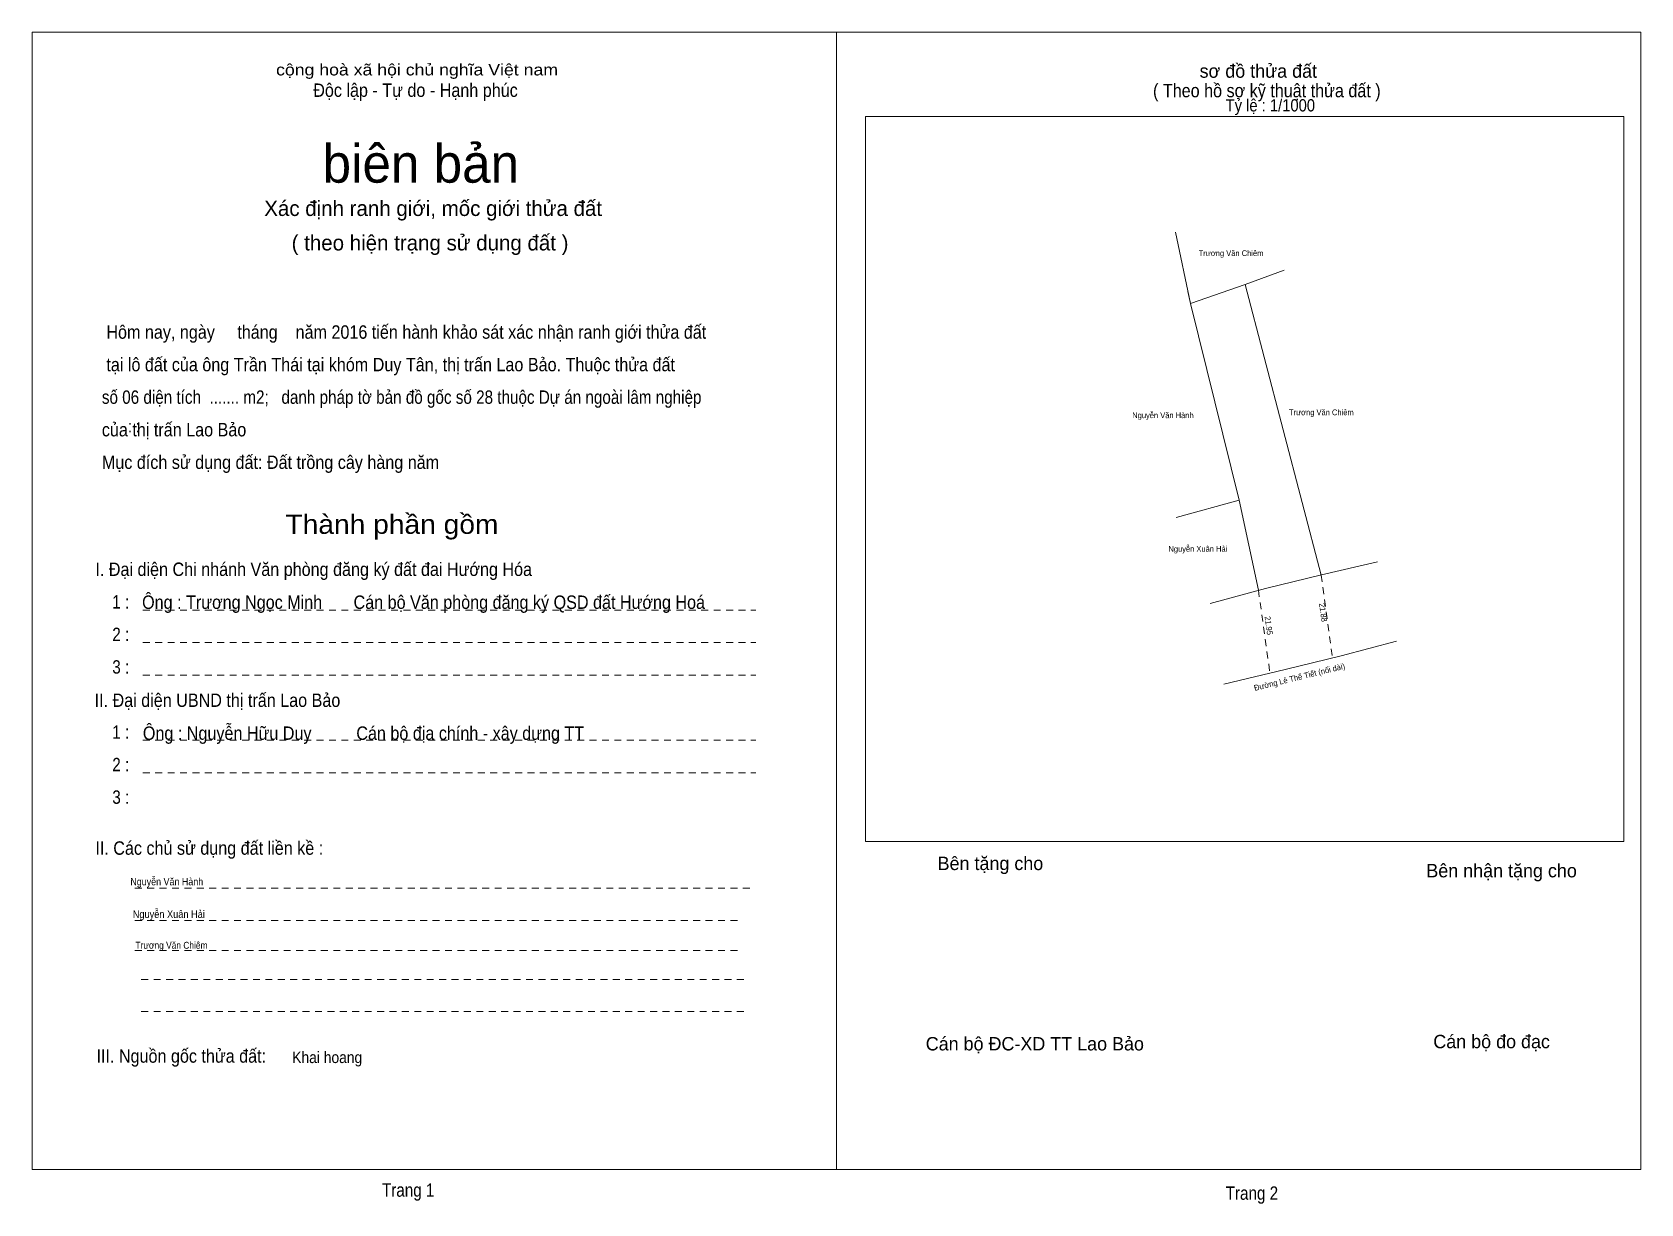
# Model space of a CAD drawing. Header units: metres. Extents: x 534429 to 535597, y 1837141 to 1837447.
# Drawn here: x 534429.4 to 534849.4, y 1837140.6 to 1837446.6 of the extents above; entities that cross this region are included whole.
import ezdxf
from ezdxf.enums import TextEntityAlignment as Align

# ---------------------------------------------------------------- set-up
doc = ezdxf.new("R2010")
doc.units = ezdxf.units.M
doc.header["$LTSCALE"] = 1.2
doc.linetypes.add('SHORT_DASHED', pattern=[2.7, 1.5, -1.2])
for name, color, linetype, lineweight in [('10', 7, 'Continuous', 13), ('12', 7, 'Continuous', 13), ('2', 7, 'SHORT_DASHED', 13), ('36', 7, 'Continuous', 13)]:
    doc.layers.add(name, color=color, linetype=linetype, lineweight=lineweight)

msp = doc.modelspace()

# ---------------------------------------------------------------- texts
at = {"layer": '12', "width": 0.9}
for s, height, p in [('Trương Văn Chiêm', 1.5, (534742.385, 1837388.08)), ('Trương Văn Chiêm', 1.5, (534765.955, 1837346.52)), ('Nguyễn Xuân Hải', 1.5, (534733.72, 1837310.87)), ('Nguyễn Xuân Hải', 1.996, (534465.045, 1837215.24)), ('Trương Văn Chiêm', 1.815, (534465.745, 1837207.2))]:
    msp.add_text(s, height=height, dxfattribs=at).set_placement(p, align=Align.CENTER)
at = {"layer": '2'}
for s, height, width, p in [('cộng hoà xã hội chủ nghĩa Việt nam', 3, 1.15, (534529.855, 1837435.25)), ('Độc lập - Tự do - Hạnh phúc', 3.5, 0.9, (534529.45, 1837429.65)), ('( Theo hồ sơ kỹ thuật thửa đất )', 3.5, 0.9, (534751.725, 1837429.55)), ('Thành phần gồm', 5, 1.1, (534523.305, 1837315.55)), ('Trang 1', 3.5, 0.85, (534527.54, 1837142.45)), ('Trang 2', 3.5, 0.85, (534747.825, 1837141.65))]:
    msp.add_text(s, height=height, dxfattribs=dict(at, width=width)).set_placement(p, align=Align.CENTER)
for s, p in [('sơ đồ thửa đất', (534734.17, 1837434.65)), ('Bên tặng cho', (534665.77, 1837227.75)), ('Bên nhận tặng cho', (534793.37, 1837225.85)), ('Cán bộ ĐC-XD TT Lao Bảo', (534662.67, 1837180.65)), ('Cán bộ đo đạc', (534795.19, 1837181.23))]:
    msp.add_text(s, height=3.5, dxfattribs=at).set_placement(p)
for s, height, width, p in [('Tỷ lệ : 1/1000', 3.2, 0.9, (534740.97, 1837425.85)), (' Hôm nay, ngày     tháng    năm 2016 tiến hành khảo sát xác nhận ranh giới thửa đất', 3.5, 0.9, (534447.57, 1837366.5)), (' tại lô đất của ông Trần Thái tại khóm Duy Tân, thị trấn Lao Bảo. Thuộc thửa đất ', 3.5, 0.9, (534447.57, 1837358)), ('số 06 diện tích  ....... m2;   danh pháp tờ bản đồ gốc số 28 thuộc Dự án ngoài lâm nghiệp ', 3.5, 0.85, (534447.57, 1837349.5)), ('của thị trấn Lao Bảo', 3.5, 0.9, (534447.57, 1837341)), (': : ', 3.2, 0.85, (534454.37, 1837342.05)), ('Mục đích sử dụng đất: Đất trồng cây hàng năm', 3.5, 0.9, (534447.57, 1837332.5)), ('I. Đại diện Chi nhánh Văn phòng đăng ký đất đai Hướng Hóa', 3.5, 0.9, (534445.87, 1837304.55)), ('    1 : ', 3.5, 0.85, (534445.87, 1837296.05)), ('Ông : Trương Ngọc Minh       Cán bộ Văn phòng đăng ký QSD đất Hướng Hoá', 3.5, 0.9, (534458.07, 1837295.95)), ('    2 : ', 3.5, 0.85, (534445.87, 1837287.55)), ('    3 :     ', 3.5, 0.85, (534445.87, 1837279.05)), ('II. Đại diện UBND thị trấn Lao Bảo', 3.5, 0.9, (534445.67, 1837270.35)), ('    1 : ', 3.5, 0.85, (534445.87, 1837262.05)), ('Ông : Nguyễn Hữu Duy          Cán bộ địa chính - xây dựng TT', 3.5, 0.9, (534458.27, 1837261.75)), ('    2 : ', 3.5, 0.85, (534445.87, 1837253.55)), ('    3 : ', 3.5, 0.85, (534445.87, 1837245.05)), ('II. Các chủ sử dụng đất liền kề :', 3.5, 0.9, (534445.87, 1837231.75)), ('III. Nguồn gốc thửa đất:', 3.5, 0.9, (534446.17, 1837177.45)), ('Khai hoang', 3, 0.9, (534497.27, 1837177.35))]:
    msp.add_text(s, height=height, dxfattribs=dict(at, width=width)).set_placement(p)
for s, height, p in [('biên bản', 10, (534530.85, 1837407.25)), ('Xác định ranh giới, mốc giới thửa đất', 4, (534534.065, 1837398.55)), ('( theo hiện trạng sử dụng đất )', 4, (534533.255, 1837389.55))]:
    msp.add_text(s, height=height, dxfattribs=at).set_placement(p, align=Align.CENTER)
at = {"layer": '36', "width": 0.9}
for height, p in [(1.5, (534732.62, 1837345.76)), (1.933, (534474.02, 1837223.76))]:
    msp.add_text('Nguyễn Văn Hành', height=height, dxfattribs=at).set_placement(p, align=Align.RIGHT)
at = {"layer": '36'}
for s, rotation, width, p in [('21.88', 277.671, 0.9, (534766.013, 1837292.49)), ('21.95', 277.986, 0.9, (534751.817, 1837289.068)), ('Đường Lê Thế Tiết (nối dài)', 13.814, 0.95, (534772.262, 1837280.353))]:
    msp.add_text(s, height=1.5, rotation=rotation, dxfattribs=dict(at, width=width)).set_placement(p, align=Align.RIGHT)

# ---------------------------------------------------------------- linework, layer by layer
at = {"layer": '10'}
for p, q in [((534731.81, 1837375.68), (534727.9, 1837394.3)), ((534756.28, 1837384.4), (534746.06, 1837380.64)), ((534731.81, 1837375.68), (534731.14, 1837378.87)), ((534746.06, 1837380.64), (534731.81, 1837375.68)), ((534746.06, 1837380.65), (534746.06, 1837380.64)), ((534765.93, 1837304.8), (534746.06, 1837380.65)), ((534731.81, 1837375.68), (534744.5, 1837324.31)), ((534744.5, 1837324.31), (534728.05, 1837319.82)), ((534749.51, 1837300.85), (534744.5, 1837324.31))]:
    msp.add_line(p, q, dxfattribs=at)
at = {"layer": '12'}
msp.add_line((534744.5, 1837324.31), (534731.81, 1837375.68), dxfattribs=at)
at = {"layer": '2'}
for p, q in [((534458.27, 1837295.65), (534618.27, 1837295.65)), ((534458.27, 1837287.15), (534618.27, 1837287.15)), ((534458.27, 1837278.65), (534618.27, 1837278.65)), ((534458.27, 1837261.65), (534618.27, 1837261.65)), ((534458.27, 1837253.15), (534618.27, 1837253.15)), ((534456.17, 1837223.05), (534617.97, 1837223.05)), ((534456.17, 1837214.55), (534614.87, 1837214.55)), ((534456.17, 1837206.75), (534614.87, 1837206.75)), ((534457.87, 1837199.15), (534615.47, 1837199.15)), ((534457.87, 1837190.85), (534615.47, 1837190.85))]:
    msp.add_line(p, q, dxfattribs=at)
at = {"layer": '2', "linetype": 'Continuous'}
for points in [[(534429.37, 1837149.55), (534429.37, 1837446.55), (534639.37, 1837446.55), (534639.37, 1837149.55)], [(534849.37, 1837149.55), (534849.37, 1837446.55), (534639.37, 1837446.55), (534639.37, 1837149.55)], [(534646.97, 1837424.55), (534844.97, 1837424.55), (534844.97, 1837235.25), (534646.97, 1837235.25)]]:
    msp.add_lwpolyline(points, close=True, dxfattribs=at)
at = {"layer": '36', "linetype": 'SHORT_DASHED'}
for p, q in [((534765.93, 1837304.8), (534768.85, 1837283.12)), ((534749.51, 1837300.85), (534752.56, 1837279.11))]:
    msp.add_line(p, q, dxfattribs=at)
at = {"layer": '36'}
for points in [[(534780.59, 1837308.22), (534765.98, 1837304.81), (534751.39, 1837301.3), (534736.92, 1837297.33)], [(534785.6, 1837287.53), (534771.1, 1837283.67), (534756.54, 1837280.09), (534740.49, 1837276.3)]]:
    msp.add_lwpolyline(points, dxfattribs=at)

msp.set_redraw_order([(e.dxf.handle, doc.entitydb.next_handle()) for e in msp.query("TEXT MTEXT ATTDEF DIMENSION ARC_DIMENSION")])  # texts and dimensions are drawn at this point

doc.saveas('drawing.dxf')
